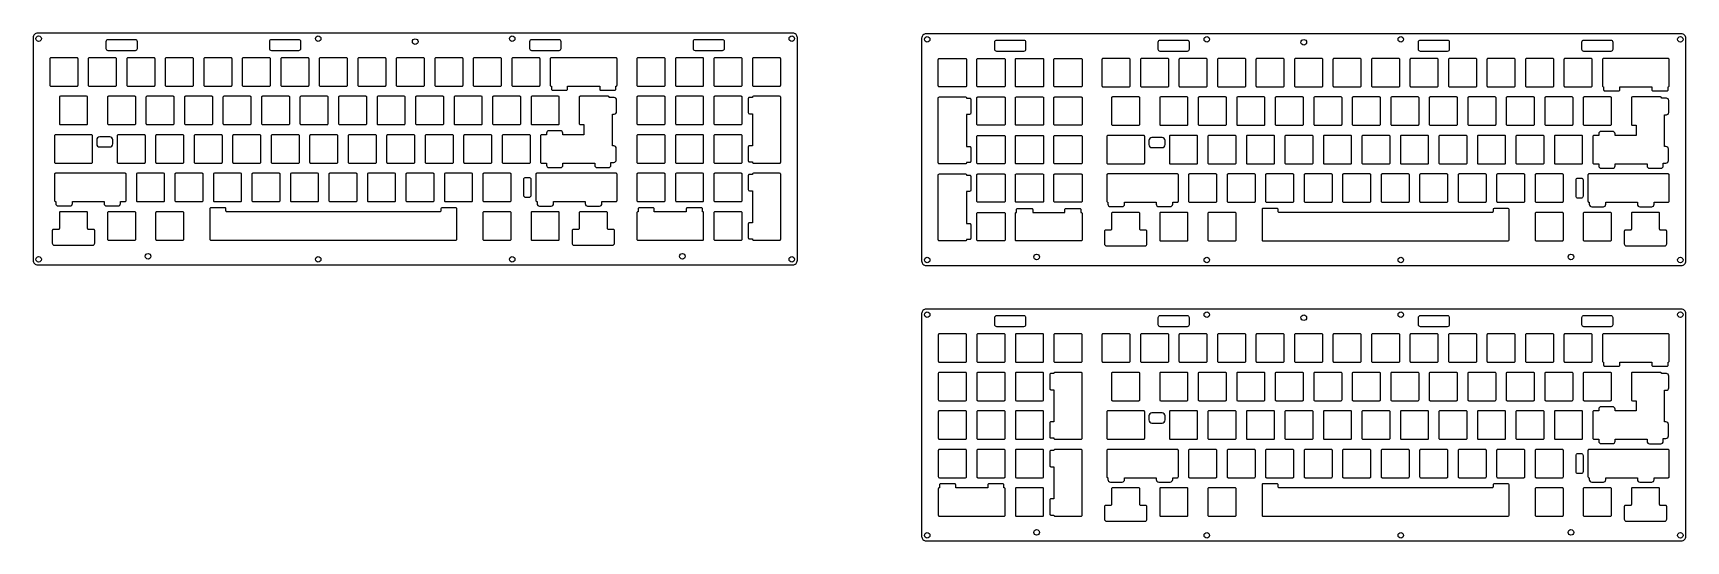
# Model space of a CAD drawing. Header units: millimetres. Extents: x 33 to 851, y 150 to 401.
import ezdxf

# ---------------------------------------------------------------- set-up
doc = ezdxf.new("R2010")
doc.units = ezdxf.units.MM

msp = doc.modelspace()

# ---------------------------------------------------------------- linework, layer by layer
at = {"color": 1}
for p, q in [((242.56, 314.43), (235.56, 314.43)), ((243.06, 298.93), (243.06, 313.93)), ((763.19, 314.1), (756.19, 314.1)), ((763.69, 298.6), (763.69, 313.6)), ((128.26, 298.43), (235.56, 298.43)), ((235.56, 298.43), (242.56, 298.43)), ((648.89, 298.1), (756.19, 298.1)), ((756.19, 298.1), (763.19, 298.1)), ((763.19, 177.84), (756.19, 177.84)), ((763.69, 162.34), (763.69, 177.34)), ((648.89, 161.84), (756.19, 161.84)), ((756.19, 161.84), (763.19, 161.84))]:
    msp.add_line(p, q, dxfattribs=at)
at = {"color": 7, "linetype": 'Continuous', "lineweight": 25}
for points in [[(409.22, 400.88), (35.56, 400.88, 0.414214), (33.31, 398.63), (33.31, 288.43, 0.414214), (35.56, 286.18), (409.22, 286.18, 0.414214), (411.47, 288.43), (411.47, 398.63, 0.414214)], [(84.78, 396.75), (84.78, 393.13, -0.414214), (83.78, 392.13), (70.52, 392.13, -0.414214), (69.52, 393.13), (69.52, 396.75, -0.414214), (70.52, 397.75), (83.78, 397.75, -0.414214)], [(165.67, 396.75), (165.67, 393.13, -0.414214), (164.67, 392.13), (151.41, 392.13, -0.414214), (150.41, 393.13), (150.41, 396.75, -0.414214), (151.41, 397.75), (164.67, 397.75, -0.414214)], [(294.38, 396.75), (294.38, 393.13, -0.414214), (293.38, 392.13), (280.12, 392.13, -0.414214), (279.12, 393.13), (279.12, 396.75, -0.414214), (280.12, 397.75), (293.38, 397.75, -0.414214)], [(375.27, 396.75), (375.27, 393.13, -0.414214), (374.27, 392.13), (361.01, 392.13, -0.414214), (360.01, 393.13), (360.01, 396.75, -0.414214), (361.01, 397.75), (374.27, 397.75, -0.414214)], [(848.89, 400.55), (475.23, 400.55, 0.414214), (472.98, 398.3), (472.98, 288.1, 0.414214), (475.23, 285.85), (848.89, 285.85, 0.414214), (851.14, 288.1), (851.14, 398.3, 0.414214)], [(524.44, 396.42), (524.44, 392.8, -0.414214), (523.44, 391.8), (510.18, 391.8, -0.414214), (509.18, 392.8), (509.18, 396.42, -0.414214), (510.18, 397.42), (523.44, 397.42, -0.414214)], [(605.33, 396.42), (605.33, 392.8, -0.414214), (604.33, 391.8), (591.07, 391.8, -0.414214), (590.07, 392.8), (590.07, 396.42, -0.414214), (591.07, 397.42), (604.33, 397.42, -0.414214)], [(734.04, 396.42), (734.04, 392.8, -0.414214), (733.04, 391.8), (719.78, 391.8, -0.414214), (718.78, 392.8), (718.78, 396.42, -0.414214), (719.78, 397.42), (733.04, 397.42, -0.414214)], [(814.93, 396.42), (814.93, 392.8, -0.414214), (813.93, 391.8), (800.67, 391.8, -0.414214), (799.67, 392.8), (799.67, 396.42, -0.414214), (800.67, 397.42), (813.93, 397.42, -0.414214)], [(848.89, 264.29), (475.23, 264.29, 0.414214), (472.98, 262.04), (472.98, 151.84, 0.414214), (475.23, 149.59), (848.89, 149.59, 0.414214), (851.14, 151.84), (851.14, 262.04, 0.414214)], [(524.44, 260.16), (524.44, 256.54, -0.414214), (523.44, 255.54), (510.18, 255.54, -0.414214), (509.18, 256.54), (509.18, 260.16, -0.414214), (510.18, 261.16), (523.44, 261.16, -0.414214)], [(605.33, 260.16), (605.33, 256.54, -0.414214), (604.33, 255.54), (591.07, 255.54, -0.414214), (590.07, 256.54), (590.07, 260.16, -0.414214), (591.07, 261.16), (604.33, 261.16, -0.414214)], [(734.04, 260.16), (734.04, 256.54, -0.414214), (733.04, 255.54), (719.78, 255.54, -0.414214), (718.78, 256.54), (718.78, 260.16, -0.414214), (719.78, 261.16), (733.04, 261.16, -0.414214)], [(814.93, 260.16), (814.93, 256.54, -0.414214), (813.93, 255.54), (800.67, 255.54, -0.414214), (799.67, 256.54), (799.67, 260.16, -0.414214), (800.67, 261.16), (813.93, 261.16, -0.414214)]]:
    msp.add_lwpolyline(points, format="xyb", close=True, dxfattribs=at)
at = {"color": 1}
for points in [[(41.56, 375.13, 0.414214), (42.06, 374.63), (55.06, 374.63, 0.414214), (55.56, 375.13), (55.56, 388.13, 0.414214), (55.06, 388.63), (42.06, 388.63, 0.414214), (41.56, 388.13)], [(60.61, 375.13, 0.414214), (61.11, 374.63), (74.11, 374.63, 0.414214), (74.61, 375.13), (74.61, 388.13, 0.414214), (74.11, 388.63), (61.11, 388.63, 0.414214), (60.61, 388.13)], [(79.66, 375.13, 0.414214), (80.16, 374.63), (93.16, 374.63, 0.414214), (93.66, 375.13), (93.66, 388.13, 0.414214), (93.16, 388.63), (80.16, 388.63, 0.414214), (79.66, 388.13)], [(98.71, 375.13, 0.414214), (99.21, 374.63), (112.21, 374.63, 0.414214), (112.71, 375.13), (112.71, 388.13, 0.414214), (112.21, 388.63), (99.21, 388.63, 0.414214), (98.71, 388.13)], [(117.76, 375.13, 0.414214), (118.26, 374.63), (131.26, 374.63, 0.414214), (131.76, 375.13), (131.76, 388.13, 0.414214), (131.26, 388.63), (118.26, 388.63, 0.414214), (117.76, 388.13)], [(136.81, 375.13, 0.414214), (137.31, 374.63), (150.31, 374.63, 0.414214), (150.81, 375.13), (150.81, 388.13, 0.414214), (150.31, 388.63), (137.31, 388.63, 0.414214), (136.81, 388.13)], [(155.86, 375.13, 0.414214), (156.36, 374.63), (169.36, 374.63, 0.414214), (169.86, 375.13), (169.86, 388.13, 0.414214), (169.36, 388.63), (156.36, 388.63, 0.414214), (155.86, 388.13)], [(174.91, 375.13, 0.414214), (175.41, 374.63), (188.41, 374.63, 0.414214), (188.91, 375.13), (188.91, 388.13, 0.414214), (188.41, 388.63), (175.41, 388.63, 0.414214), (174.91, 388.13)], [(193.96, 375.13, 0.414214), (194.46, 374.63), (207.46, 374.63, 0.414214), (207.96, 375.13), (207.96, 388.13, 0.414214), (207.46, 388.63), (194.46, 388.63, 0.414214), (193.96, 388.13)], [(213.01, 375.13, 0.414214), (213.51, 374.63), (226.51, 374.63, 0.414214), (227.01, 375.13), (227.01, 388.13, 0.414214), (226.51, 388.63), (213.51, 388.63, 0.414214), (213.01, 388.13)], [(232.06, 375.13, 0.414214), (232.56, 374.63), (245.56, 374.63, 0.414214), (246.06, 375.13), (246.06, 388.13, 0.414214), (245.56, 388.63), (232.56, 388.63, 0.414214), (232.06, 388.13)], [(251.11, 375.13, 0.414214), (251.61, 374.63), (264.61, 374.63, 0.414214), (265.11, 375.13), (265.11, 388.13, 0.414214), (264.61, 388.63), (251.61, 388.63, 0.414214), (251.11, 388.13)], [(270.16, 375.13, 0.414214), (270.66, 374.63), (283.66, 374.63, 0.414214), (284.16, 375.13), (284.16, 388.13, 0.414214), (283.66, 388.63), (270.66, 388.63, 0.414214), (270.16, 388.13)], [(321.67, 374.63), (321.76, 374.63, 0.414214), (322.26, 375.13), (322.26, 388.13, 0.414214), (321.76, 388.63), (289.71, 388.63, 0.414214), (289.21, 388.13), (289.21, 375.13, 0.414214), (289.71, 374.63), (289.8, 374.63), (289.8, 373.13, 0.414214), (290.3, 372.63), (297.3, 372.63, 0.414214), (297.8, 373.13), (297.8, 374.63), (313.67, 374.63), (313.67, 373.13, 0.414214), (314.17, 372.63), (321.17, 372.63, 0.414214), (321.67, 373.13)], [(562.19, 374.8, 0.414214), (562.69, 374.3), (575.69, 374.3, 0.414214), (576.19, 374.8), (576.19, 387.8, 0.414214), (575.69, 388.3), (562.69, 388.3, 0.414214), (562.19, 387.8)], [(581.24, 374.8, 0.414214), (581.74, 374.3), (594.74, 374.3, 0.414214), (595.24, 374.8), (595.24, 387.8, 0.414214), (594.74, 388.3), (581.74, 388.3, 0.414214), (581.24, 387.8)], [(600.29, 374.8, 0.414214), (600.79, 374.3), (613.79, 374.3, 0.414214), (614.29, 374.8), (614.29, 387.8, 0.414214), (613.79, 388.3), (600.79, 388.3, 0.414214), (600.29, 387.8)], [(619.34, 374.8, 0.414214), (619.84, 374.3), (632.84, 374.3, 0.414214), (633.34, 374.8), (633.34, 387.8, 0.414214), (632.84, 388.3), (619.84, 388.3, 0.414214), (619.34, 387.8)], [(638.39, 374.8, 0.414214), (638.89, 374.3), (651.89, 374.3, 0.414214), (652.39, 374.8), (652.39, 387.8, 0.414214), (651.89, 388.3), (638.89, 388.3, 0.414214), (638.39, 387.8)], [(657.44, 374.8, 0.414214), (657.94, 374.3), (670.94, 374.3, 0.414214), (671.44, 374.8), (671.44, 387.8, 0.414214), (670.94, 388.3), (657.94, 388.3, 0.414214), (657.44, 387.8)], [(676.49, 374.8, 0.414214), (676.99, 374.3), (689.99, 374.3, 0.414214), (690.49, 374.8), (690.49, 387.8, 0.414214), (689.99, 388.3), (676.99, 388.3, 0.414214), (676.49, 387.8)], [(695.54, 374.8, 0.414214), (696.04, 374.3), (709.04, 374.3, 0.414214), (709.54, 374.8), (709.54, 387.8, 0.414214), (709.04, 388.3), (696.04, 388.3, 0.414214), (695.54, 387.8)], [(714.59, 374.8, 0.414214), (715.09, 374.3), (728.09, 374.3, 0.414214), (728.59, 374.8), (728.59, 387.8, 0.414214), (728.09, 388.3), (715.09, 388.3, 0.414214), (714.59, 387.8)], [(733.64, 374.8, 0.414214), (734.14, 374.3), (747.14, 374.3, 0.414214), (747.64, 374.8), (747.64, 387.8, 0.414214), (747.14, 388.3), (734.14, 388.3, 0.414214), (733.64, 387.8)], [(752.69, 374.8, 0.414214), (753.19, 374.3), (766.19, 374.3, 0.414214), (766.69, 374.8), (766.69, 387.8, 0.414214), (766.19, 388.3), (753.19, 388.3, 0.414214), (752.69, 387.8)], [(790.79, 374.8, 0.414214), (791.29, 374.3), (804.29, 374.3, 0.414214), (804.79, 374.8), (804.79, 387.8, 0.414214), (804.29, 388.3), (791.29, 388.3, 0.414214), (790.79, 387.8)], [(842.3, 374.3), (842.39, 374.3, 0.414214), (842.89, 374.8), (842.89, 387.8, 0.414214), (842.39, 388.3), (810.34, 388.3, 0.414214), (809.84, 387.8), (809.84, 374.8, 0.414214), (810.34, 374.3), (810.42, 374.3), (810.42, 372.8, 0.414214), (810.92, 372.3), (817.92, 372.3, 0.414214), (818.42, 372.8), (818.42, 374.3), (834.3, 374.3), (834.3, 372.8, 0.414214), (834.8, 372.3), (841.8, 372.3, 0.414214), (842.3, 372.8)], [(46.32, 356.08, 0.414214), (46.82, 355.58), (59.82, 355.58, 0.414214), (60.32, 356.08), (60.32, 369.08, 0.414214), (59.82, 369.58), (46.82, 369.58, 0.414214), (46.32, 369.08)], [(70.14, 356.08, 0.414214), (70.64, 355.58), (83.64, 355.58, 0.414214), (84.14, 356.08), (84.14, 369.08, 0.414214), (83.64, 369.58), (70.64, 369.58, 0.414214), (70.14, 369.08)], [(89.19, 356.08, 0.414214), (89.69, 355.58), (102.69, 355.58, 0.414214), (103.19, 356.08), (103.19, 369.08, 0.414214), (102.69, 369.58), (89.69, 369.58, 0.414214), (89.19, 369.08)], [(108.24, 356.08, 0.414214), (108.74, 355.58), (121.74, 355.58, 0.414214), (122.24, 356.08), (122.24, 369.08, 0.414214), (121.74, 369.58), (108.74, 369.58, 0.414214), (108.24, 369.08)], [(127.29, 356.08, 0.414214), (127.79, 355.58), (140.79, 355.58, 0.414214), (141.29, 356.08), (141.29, 369.08, 0.414214), (140.79, 369.58), (127.79, 369.58, 0.414214), (127.29, 369.08)], [(146.34, 356.08, 0.414214), (146.84, 355.58), (159.84, 355.58, 0.414214), (160.34, 356.08), (160.34, 369.08, 0.414214), (159.84, 369.58), (146.84, 369.58, 0.414214), (146.34, 369.08)], [(165.39, 356.08, 0.414214), (165.89, 355.58), (178.89, 355.58, 0.414214), (179.39, 356.08), (179.39, 369.08, 0.414214), (178.89, 369.58), (165.89, 369.58, 0.414214), (165.39, 369.08)], [(184.44, 356.08, 0.414214), (184.94, 355.58), (197.94, 355.58, 0.414214), (198.44, 356.08), (198.44, 369.08, 0.414214), (197.94, 369.58), (184.94, 369.58, 0.414214), (184.44, 369.08)], [(203.49, 356.08, 0.414214), (203.99, 355.58), (216.99, 355.58, 0.414214), (217.49, 356.08), (217.49, 369.08, 0.414214), (216.99, 369.58), (203.99, 369.58, 0.414214), (203.49, 369.08)], [(222.54, 356.08, 0.414214), (223.04, 355.58), (236.04, 355.58, 0.414214), (236.54, 356.08), (236.54, 369.08, 0.414214), (236.04, 369.58), (223.04, 369.58, 0.414214), (222.54, 369.08)], [(241.59, 356.08, 0.414214), (242.09, 355.58), (255.09, 355.58, 0.414214), (255.59, 356.08), (255.59, 369.08, 0.414214), (255.09, 369.58), (242.09, 369.58, 0.414214), (241.59, 369.08)], [(260.64, 356.08, 0.414214), (261.14, 355.58), (274.14, 355.58, 0.414214), (274.64, 356.08), (274.64, 369.08, 0.414214), (274.14, 369.58), (261.14, 369.58, 0.414214), (260.64, 369.08)], [(279.69, 356.08, 0.414214), (280.19, 355.58), (293.19, 355.58, 0.414214), (293.69, 356.08), (293.69, 369.08, 0.414214), (293.19, 369.58), (280.19, 369.58, 0.414214), (279.69, 369.08)], [(305.8, 355.58), (305.8, 350.53), (295.42, 350.53), (295.42, 351.36, 0.414214), (294.22, 352.56), (288.55, 352.56, 0.414214), (287.35, 351.36), (287.35, 350.53), (284.92, 350.53, 0.414214), (284.42, 350.03), (284.42, 337.03, 0.414214), (284.92, 336.53), (287.35, 336.53), (287.35, 335.51, 0.414214), (288.55, 334.31), (294.28, 334.31, 0.414214), (295.48, 335.51), (295.48, 336.53), (311.26, 336.53), (311.26, 335.48, 0.414214), (312.46, 334.28), (318.05, 334.28, 0.414214), (319.25, 335.48), (319.25, 336.9), (320.64, 336.9, 0.414214), (321.84, 338.1), (321.84, 343.87, 0.414214), (320.64, 345.07), (319.93, 345.07), (319.93, 360.76), (320.84, 360.76, 0.414214), (322.04, 361.96), (322.04, 367.78, 0.414214), (320.84, 368.98), (318.4, 368.98), (318.4, 369.08, 0.414214), (317.9, 369.58), (304, 369.58, 0.414214), (303.5, 369.08), (303.5, 356.08, 0.414214), (304, 355.58)], [(566.95, 355.75, 0.414214), (567.45, 355.25), (580.45, 355.25, 0.414214), (580.95, 355.75), (580.95, 368.75, 0.414214), (580.45, 369.25), (567.45, 369.25, 0.414214), (566.95, 368.75)], [(590.76, 355.75, 0.414214), (591.26, 355.25), (604.26, 355.25, 0.414214), (604.76, 355.75), (604.76, 368.75, 0.414214), (604.26, 369.25), (591.26, 369.25, 0.414214), (590.76, 368.75)], [(609.81, 355.75, 0.414214), (610.31, 355.25), (623.31, 355.25, 0.414214), (623.81, 355.75), (623.81, 368.75, 0.414214), (623.31, 369.25), (610.31, 369.25, 0.414214), (609.81, 368.75)], [(628.86, 355.75, 0.414214), (629.36, 355.25), (642.36, 355.25, 0.414214), (642.86, 355.75), (642.86, 368.75, 0.414214), (642.36, 369.25), (629.36, 369.25, 0.414214), (628.86, 368.75)], [(647.91, 355.75, 0.414214), (648.41, 355.25), (661.41, 355.25, 0.414214), (661.91, 355.75), (661.91, 368.75, 0.414214), (661.41, 369.25), (648.41, 369.25, 0.414214), (647.91, 368.75)], [(666.96, 355.75, 0.414214), (667.46, 355.25), (680.46, 355.25, 0.414214), (680.96, 355.75), (680.96, 368.75, 0.414214), (680.46, 369.25), (667.46, 369.25, 0.414214), (666.96, 368.75)], [(686.01, 355.75, 0.414214), (686.51, 355.25), (699.51, 355.25, 0.414214), (700.01, 355.75), (700.01, 368.75, 0.414214), (699.51, 369.25), (686.51, 369.25, 0.414214), (686.01, 368.75)], [(705.06, 355.75, 0.414214), (705.56, 355.25), (718.56, 355.25, 0.414214), (719.06, 355.75), (719.06, 368.75, 0.414214), (718.56, 369.25), (705.56, 369.25, 0.414214), (705.06, 368.75)], [(724.11, 355.75, 0.414214), (724.61, 355.25), (737.61, 355.25, 0.414214), (738.11, 355.75), (738.11, 368.75, 0.414214), (737.61, 369.25), (724.61, 369.25, 0.414214), (724.11, 368.75)], [(743.16, 355.75, 0.414214), (743.66, 355.25), (756.66, 355.25, 0.414214), (757.16, 355.75), (757.16, 368.75, 0.414214), (756.66, 369.25), (743.66, 369.25, 0.414214), (743.16, 368.75)], [(762.21, 355.75, 0.414214), (762.71, 355.25), (775.71, 355.25, 0.414214), (776.21, 355.75), (776.21, 368.75, 0.414214), (775.71, 369.25), (762.71, 369.25, 0.414214), (762.21, 368.75)], [(781.26, 355.75, 0.414214), (781.76, 355.25), (794.76, 355.25, 0.414214), (795.26, 355.75), (795.26, 368.75, 0.414214), (794.76, 369.25), (781.76, 369.25, 0.414214), (781.26, 368.75)], [(800.31, 355.75, 0.414214), (800.81, 355.25), (813.81, 355.25, 0.414214), (814.31, 355.75), (814.31, 368.75, 0.414214), (813.81, 369.25), (800.81, 369.25, 0.414214), (800.31, 368.75)], [(826.43, 355.25), (826.43, 350.2), (816.05, 350.2), (816.05, 351.03, 0.414214), (814.85, 352.23), (809.18, 352.23, 0.414214), (807.98, 351.03), (807.98, 350.2), (805.55, 350.2, 0.414214), (805.05, 349.7), (805.05, 336.7, 0.414214), (805.55, 336.2), (807.98, 336.2), (807.98, 335.18, 0.414214), (809.18, 333.98), (814.91, 333.98, 0.414214), (816.11, 335.18), (816.11, 336.2), (831.89, 336.2), (831.89, 335.15, 0.414214), (833.09, 333.95), (838.68, 333.95, 0.414214), (839.88, 335.15), (839.88, 336.58), (841.27, 336.58, 0.414214), (842.47, 337.78), (842.47, 343.54, 0.414214), (841.27, 344.74), (840.56, 344.74), (840.56, 360.43), (841.46, 360.43, 0.414214), (842.66, 361.63), (842.66, 367.45, 0.414214), (841.46, 368.65), (839.03, 368.65), (839.03, 368.75, 0.414214), (838.53, 369.25), (824.63, 369.25, 0.414214), (824.13, 368.75), (824.13, 355.75, 0.414214), (824.63, 355.25)], [(43.94, 337.03, 0.414214), (44.44, 336.53), (62.21, 336.53, 0.414214), (62.71, 337.03), (62.71, 350.03, 0.414214), (62.21, 350.53), (44.44, 350.53, 0.414214), (43.94, 350.03)], [(64.8, 346.03, 0.414214), (66.3, 344.53), (71.3, 344.53, 0.414214), (72.8, 346.03), (72.8, 348.03, 0.414214), (71.3, 349.53), (66.3, 349.53, 0.414214), (64.8, 348.03)], [(74.9, 337.03, 0.414214), (75.4, 336.53), (88.4, 336.53, 0.414214), (88.9, 337.03), (88.9, 350.03, 0.414214), (88.4, 350.53), (75.4, 350.53, 0.414214), (74.9, 350.03)], [(93.95, 337.03, 0.414214), (94.45, 336.53), (107.45, 336.53, 0.414214), (107.95, 337.03), (107.95, 350.03, 0.414214), (107.45, 350.53), (94.45, 350.53, 0.414214), (93.95, 350.03)], [(113, 337.03, 0.414214), (113.5, 336.53), (126.5, 336.53, 0.414214), (127, 337.03), (127, 350.03, 0.414214), (126.5, 350.53), (113.5, 350.53, 0.414214), (113, 350.03)], [(132.05, 337.03, 0.414214), (132.55, 336.53), (145.55, 336.53, 0.414214), (146.05, 337.03), (146.05, 350.03, 0.414214), (145.55, 350.53), (132.55, 350.53, 0.414214), (132.05, 350.03)], [(151.1, 337.03, 0.414214), (151.6, 336.53), (164.6, 336.53, 0.414214), (165.1, 337.03), (165.1, 350.03, 0.414214), (164.6, 350.53), (151.6, 350.53, 0.414214), (151.1, 350.03)], [(170.15, 337.03, 0.414214), (170.65, 336.53), (183.65, 336.53, 0.414214), (184.15, 337.03), (184.15, 350.03, 0.414214), (183.65, 350.53), (170.65, 350.53, 0.414214), (170.15, 350.03)], [(189.2, 337.03, 0.414214), (189.7, 336.53), (202.7, 336.53, 0.414214), (203.2, 337.03), (203.2, 350.03, 0.414214), (202.7, 350.53), (189.7, 350.53, 0.414214), (189.2, 350.03)], [(208.25, 337.03, 0.414214), (208.75, 336.53), (221.75, 336.53, 0.414214), (222.25, 337.03), (222.25, 350.03, 0.414214), (221.75, 350.53), (208.75, 350.53, 0.414214), (208.25, 350.03)], [(227.3, 337.03, 0.414214), (227.8, 336.53), (240.8, 336.53, 0.414214), (241.3, 337.03), (241.3, 350.03, 0.414214), (240.8, 350.53), (227.8, 350.53, 0.414214), (227.3, 350.03)], [(246.35, 337.03, 0.414214), (246.85, 336.53), (259.85, 336.53, 0.414214), (260.35, 337.03), (260.35, 350.03, 0.414214), (259.85, 350.53), (246.85, 350.53, 0.414214), (246.35, 350.03)], [(265.4, 337.03, 0.414214), (265.9, 336.53), (278.9, 336.53, 0.414214), (279.4, 337.03), (279.4, 350.03, 0.414214), (278.9, 350.53), (265.9, 350.53, 0.414214), (265.4, 350.03)], [(564.57, 336.7, 0.414214), (565.07, 336.2), (582.83, 336.2, 0.414214), (583.33, 336.7), (583.33, 349.7, 0.414214), (582.83, 350.2), (565.07, 350.2, 0.414214), (564.57, 349.7)], [(585.43, 345.7, 0.414214), (586.93, 344.2), (591.93, 344.2, 0.414214), (593.43, 345.7), (593.43, 347.7, 0.414214), (591.93, 349.2), (586.93, 349.2, 0.414214), (585.43, 347.7)], [(595.53, 336.7, 0.414214), (596.03, 336.2), (609.03, 336.2, 0.414214), (609.53, 336.7), (609.53, 349.7, 0.414214), (609.03, 350.2), (596.03, 350.2, 0.414214), (595.53, 349.7)], [(614.58, 336.7, 0.414214), (615.08, 336.2), (628.08, 336.2, 0.414214), (628.58, 336.7), (628.58, 349.7, 0.414214), (628.08, 350.2), (615.08, 350.2, 0.414214), (614.58, 349.7)], [(633.63, 336.7, 0.414214), (634.13, 336.2), (647.13, 336.2, 0.414214), (647.63, 336.7), (647.63, 349.7, 0.414214), (647.13, 350.2), (634.13, 350.2, 0.414214), (633.63, 349.7)], [(652.68, 336.7, 0.414214), (653.18, 336.2), (666.18, 336.2, 0.414214), (666.68, 336.7), (666.68, 349.7, 0.414214), (666.18, 350.2), (653.18, 350.2, 0.414214), (652.68, 349.7)], [(671.73, 336.7, 0.414214), (672.23, 336.2), (685.23, 336.2, 0.414214), (685.73, 336.7), (685.73, 349.7, 0.414214), (685.23, 350.2), (672.23, 350.2, 0.414214), (671.73, 349.7)], [(690.78, 336.7, 0.414214), (691.28, 336.2), (704.28, 336.2, 0.414214), (704.78, 336.7), (704.78, 349.7, 0.414214), (704.28, 350.2), (691.28, 350.2, 0.414214), (690.78, 349.7)], [(709.83, 336.7, 0.414214), (710.33, 336.2), (723.33, 336.2, 0.414214), (723.83, 336.7), (723.83, 349.7, 0.414214), (723.33, 350.2), (710.33, 350.2, 0.414214), (709.83, 349.7)], [(728.88, 336.7, 0.414214), (729.38, 336.2), (742.38, 336.2, 0.414214), (742.88, 336.7), (742.88, 349.7, 0.414214), (742.38, 350.2), (729.38, 350.2, 0.414214), (728.88, 349.7)], [(747.93, 336.7, 0.414214), (748.43, 336.2), (761.43, 336.2, 0.414214), (761.93, 336.7), (761.93, 349.7, 0.414214), (761.43, 350.2), (748.43, 350.2, 0.414214), (747.93, 349.7)], [(766.98, 336.7, 0.414214), (767.48, 336.2), (780.48, 336.2, 0.414214), (780.98, 336.7), (780.98, 349.7, 0.414214), (780.48, 350.2), (767.48, 350.2, 0.414214), (766.98, 349.7)], [(786.03, 336.7, 0.414214), (786.53, 336.2), (799.53, 336.2, 0.414214), (800.03, 336.7), (800.03, 349.7, 0.414214), (799.53, 350.2), (786.53, 350.2, 0.414214), (786.03, 349.7)], [(52.77, 317.48), (68.45, 317.48), (68.45, 316.53, 0.414214), (69.65, 315.33), (75.36, 315.33, 0.414214), (76.56, 316.53), (76.56, 317.48), (78.87, 317.48, 0.414214), (79.37, 317.98), (79.37, 330.98, 0.414214), (78.87, 331.48), (44.44, 331.48, 0.414214), (43.94, 330.98), (43.94, 317.98, 0.414214), (44.44, 317.48), (44.51, 317.48), (44.51, 316.53, 0.414214), (45.71, 315.33), (51.57, 315.33, 0.414214), (52.77, 316.53)], [(84.42, 317.98, 0.414214), (84.92, 317.48), (97.92, 317.48, 0.414214), (98.42, 317.98), (98.42, 330.98, 0.414214), (97.92, 331.48), (84.92, 331.48, 0.414214), (84.42, 330.98)], [(103.47, 317.98, 0.414214), (103.97, 317.48), (116.97, 317.48, 0.414214), (117.47, 317.98), (117.47, 330.98, 0.414214), (116.97, 331.48), (103.97, 331.48, 0.414214), (103.47, 330.98)], [(122.52, 317.98, 0.414214), (123.02, 317.48), (136.02, 317.48, 0.414214), (136.52, 317.98), (136.52, 330.98, 0.414214), (136.02, 331.48), (123.02, 331.48, 0.414214), (122.52, 330.98)], [(141.57, 317.98, 0.414214), (142.07, 317.48), (155.07, 317.48, 0.414214), (155.57, 317.98), (155.57, 330.98, 0.414214), (155.07, 331.48), (142.07, 331.48, 0.414214), (141.57, 330.98)], [(160.62, 317.98, 0.414214), (161.12, 317.48), (174.12, 317.48, 0.414214), (174.62, 317.98), (174.62, 330.98, 0.414214), (174.12, 331.48), (161.12, 331.48, 0.414214), (160.62, 330.98)], [(179.67, 317.98, 0.414214), (180.17, 317.48), (193.17, 317.48, 0.414214), (193.67, 317.98), (193.67, 330.98, 0.414214), (193.17, 331.48), (180.17, 331.48, 0.414214), (179.67, 330.98)], [(198.72, 317.98, 0.414214), (199.22, 317.48), (212.22, 317.48, 0.414214), (212.72, 317.98), (212.72, 330.98, 0.414214), (212.22, 331.48), (199.22, 331.48, 0.414214), (198.72, 330.98)], [(217.77, 317.98, 0.414214), (218.27, 317.48), (231.27, 317.48, 0.414214), (231.77, 317.98), (231.77, 330.98, 0.414214), (231.27, 331.48), (218.27, 331.48, 0.414214), (217.77, 330.98)], [(236.82, 317.98, 0.414214), (237.32, 317.48), (250.32, 317.48, 0.414214), (250.82, 317.98), (250.82, 330.98, 0.414214), (250.32, 331.48), (237.32, 331.48, 0.414214), (236.82, 330.98)], [(255.87, 317.98, 0.414214), (256.37, 317.48), (269.37, 317.48, 0.414214), (269.87, 317.98), (269.87, 330.98, 0.414214), (269.37, 331.48), (256.37, 331.48, 0.414214), (255.87, 330.98)], [(322.26, 330.98, 0.414214), (321.76, 331.48), (282.54, 331.48, 0.414214), (282.04, 330.98), (282.04, 317.98, 0.414368), (282.54, 317.48), (282.7, 317.48), (282.7, 316.48, 0.414214), (283.9, 315.28), (289.65, 315.28, 0.414214), (290.85, 316.48), (290.85, 317.48), (306.51, 317.48), (306.51, 316.48, 0.414214), (307.71, 315.28), (313.56, 315.28, 0.414214), (314.76, 316.48), (314.76, 317.48), (321.76, 317.48, 0.414214), (322.26, 317.98)], [(573.4, 317.15), (589.07, 317.15), (589.07, 316.2, 0.414214), (590.27, 315), (595.99, 315, 0.414214), (597.19, 316.2), (597.19, 317.15), (599.5, 317.15, 0.414214), (600, 317.65), (600, 330.65, 0.414214), (599.5, 331.15), (565.07, 331.15, 0.414214), (564.57, 330.65), (564.57, 317.65, 0.414214), (565.07, 317.15), (565.14, 317.15), (565.14, 316.2, 0.414214), (566.34, 315), (572.2, 315, 0.414214), (573.4, 316.2)], [(605.05, 317.65, 0.414214), (605.55, 317.15), (618.55, 317.15, 0.414214), (619.05, 317.65), (619.05, 330.65, 0.414214), (618.55, 331.15), (605.55, 331.15, 0.414214), (605.05, 330.65)], [(624.1, 317.65, 0.414214), (624.6, 317.15), (637.6, 317.15, 0.414214), (638.1, 317.65), (638.1, 330.65, 0.414214), (637.6, 331.15), (624.6, 331.15, 0.414214), (624.1, 330.65)], [(643.15, 317.65, 0.414214), (643.65, 317.15), (656.65, 317.15, 0.414214), (657.15, 317.65), (657.15, 330.65, 0.414214), (656.65, 331.15), (643.65, 331.15, 0.414214), (643.15, 330.65)], [(662.2, 317.65, 0.414214), (662.7, 317.15), (675.7, 317.15, 0.414214), (676.2, 317.65), (676.2, 330.65, 0.414214), (675.7, 331.15), (662.7, 331.15, 0.414214), (662.2, 330.65)], [(681.25, 317.65, 0.414214), (681.75, 317.15), (694.75, 317.15, 0.414214), (695.25, 317.65), (695.25, 330.65, 0.414214), (694.75, 331.15), (681.75, 331.15, 0.414214), (681.25, 330.65)], [(700.3, 317.65, 0.414214), (700.8, 317.15), (713.8, 317.15, 0.414214), (714.3, 317.65), (714.3, 330.65, 0.414214), (713.8, 331.15), (700.8, 331.15, 0.414214), (700.3, 330.65)], [(719.35, 317.65, 0.414214), (719.85, 317.15), (732.85, 317.15, 0.414214), (733.35, 317.65), (733.35, 330.65, 0.414214), (732.85, 331.15), (719.85, 331.15, 0.414214), (719.35, 330.65)], [(738.4, 317.65, 0.414214), (738.9, 317.15), (751.9, 317.15, 0.414214), (752.4, 317.65), (752.4, 330.65, 0.414214), (751.9, 331.15), (738.9, 331.15, 0.414214), (738.4, 330.65)], [(757.45, 317.65, 0.414214), (757.95, 317.15), (770.95, 317.15, 0.414214), (771.45, 317.65), (771.45, 330.65, 0.414214), (770.95, 331.15), (757.95, 331.15, 0.414214), (757.45, 330.65)], [(776.5, 317.65, 0.414214), (777, 317.15), (790, 317.15, 0.414214), (790.5, 317.65), (790.5, 330.65, 0.414214), (790, 331.15), (777, 331.15, 0.414214), (776.5, 330.65)], [(842.89, 330.65, 0.414214), (842.39, 331.15), (803.16, 331.15, 0.414214), (802.66, 330.65), (802.66, 317.65, 0.414368), (803.16, 317.15), (803.33, 317.15), (803.33, 316.15, 0.414214), (804.53, 314.95), (810.27, 314.95, 0.414214), (811.47, 316.15), (811.47, 317.15), (827.14, 317.15), (827.14, 316.15, 0.414214), (828.34, 314.95), (834.19, 314.95, 0.414214), (835.39, 316.15), (835.39, 317.15), (842.39, 317.15, 0.414214), (842.89, 317.65)], [(63.82, 296.93), (63.82, 303.2, 0.414214), (63.32, 303.7), (60.82, 303.7, -0.414214), (60.32, 304.2), (60.32, 311.93, 0.414214), (59.82, 312.43), (46.82, 312.43, 0.414214), (46.32, 311.93), (46.32, 304.2, -0.414214), (45.82, 303.7), (43.32, 303.7, 0.414214), (42.82, 303.2), (42.82, 296.93, 0.414214), (43.82, 295.93), (62.82, 295.93, 0.414214)], [(70.14, 298.93, 0.414214), (70.64, 298.43), (83.64, 298.43, 0.414214), (84.14, 298.93), (84.14, 311.93, 0.414214), (83.64, 312.43), (70.64, 312.43, 0.414214), (70.14, 311.93)], [(93.95, 298.93, 0.414214), (94.45, 298.43), (107.45, 298.43, 0.414214), (107.95, 298.93), (107.95, 311.93, 0.414214), (107.45, 312.43), (94.45, 312.43, 0.414214), (93.95, 311.93)], [(256.37, 312.43, 0.414214), (255.87, 311.93), (255.87, 298.93, 0.414214), (256.37, 298.43), (269.37, 298.43, 0.414214), (269.87, 298.93), (269.87, 311.93, 0.414214), (269.37, 312.43)], [(280.19, 312.43, 0.414214), (279.69, 311.93), (279.69, 298.93, 0.414214), (280.19, 298.43), (293.19, 298.43, 0.414214), (293.69, 298.93), (293.69, 311.93, 0.414214), (293.19, 312.43)], [(321, 296.93), (321, 303.2, 0.414214), (320.5, 303.7), (318, 303.7, -0.414214), (317.5, 304.2), (317.5, 311.93, 0.414214), (317, 312.43), (304, 312.43, 0.414214), (303.5, 311.93), (303.5, 304.2, -0.414214), (303, 303.7), (300.5, 303.7, 0.414214), (300, 303.2), (300, 296.93, 0.414214), (301, 295.93), (320, 295.93, 0.414214)], [(584.45, 296.6), (584.45, 302.87, 0.414214), (583.95, 303.37), (581.45, 303.37, -0.414214), (580.95, 303.87), (580.95, 311.6, 0.414214), (580.45, 312.1), (567.45, 312.1, 0.414214), (566.95, 311.6), (566.95, 303.87, -0.414214), (566.45, 303.37), (563.95, 303.37, 0.414214), (563.45, 302.87), (563.45, 296.6, 0.414214), (564.45, 295.6), (583.45, 295.6, 0.414214)], [(590.76, 298.6, 0.414214), (591.26, 298.1), (604.26, 298.1, 0.414214), (604.76, 298.6), (604.76, 311.6, 0.414214), (604.26, 312.1), (591.26, 312.1, 0.414214), (590.76, 311.6)], [(614.58, 298.6, 0.414214), (615.08, 298.1), (628.08, 298.1, 0.414214), (628.58, 298.6), (628.58, 311.6, 0.414214), (628.08, 312.1), (615.08, 312.1, 0.414214), (614.58, 311.6)], [(777, 312.1, 0.414214), (776.5, 311.6), (776.5, 298.6, 0.414214), (777, 298.1), (790, 298.1, 0.414214), (790.5, 298.6), (790.5, 311.6, 0.414214), (790, 312.1)], [(800.81, 312.1, 0.414214), (800.31, 311.6), (800.31, 298.6, 0.414214), (800.81, 298.1), (813.81, 298.1, 0.414214), (814.31, 298.6), (814.31, 311.6, 0.414214), (813.81, 312.1)], [(841.63, 296.6), (841.63, 302.87, 0.414214), (841.13, 303.37), (838.63, 303.37, -0.414214), (838.13, 303.87), (838.13, 311.6, 0.414214), (837.63, 312.1), (824.63, 312.1, 0.414214), (824.13, 311.6), (824.13, 303.87, -0.414214), (823.63, 303.37), (821.13, 303.37, 0.414214), (820.63, 302.87), (820.63, 296.6, 0.414214), (821.63, 295.6), (840.63, 295.6, 0.414214)], [(562.19, 238.54, 0.414214), (562.69, 238.04), (575.69, 238.04, 0.414214), (576.19, 238.54), (576.19, 251.54, 0.414214), (575.69, 252.04), (562.69, 252.04, 0.414214), (562.19, 251.54)], [(581.24, 238.54, 0.414214), (581.74, 238.04), (594.74, 238.04, 0.414214), (595.24, 238.54), (595.24, 251.54, 0.414214), (594.74, 252.04), (581.74, 252.04, 0.414214), (581.24, 251.54)], [(600.29, 238.54, 0.414214), (600.79, 238.04), (613.79, 238.04, 0.414214), (614.29, 238.54), (614.29, 251.54, 0.414214), (613.79, 252.04), (600.79, 252.04, 0.414214), (600.29, 251.54)], [(619.34, 238.54, 0.414214), (619.84, 238.04), (632.84, 238.04, 0.414214), (633.34, 238.54), (633.34, 251.54, 0.414214), (632.84, 252.04), (619.84, 252.04, 0.414214), (619.34, 251.54)], [(638.39, 238.54, 0.414214), (638.89, 238.04), (651.89, 238.04, 0.414214), (652.39, 238.54), (652.39, 251.54, 0.414214), (651.89, 252.04), (638.89, 252.04, 0.414214), (638.39, 251.54)], [(657.44, 238.54, 0.414214), (657.94, 238.04), (670.94, 238.04, 0.414214), (671.44, 238.54), (671.44, 251.54, 0.414214), (670.94, 252.04), (657.94, 252.04, 0.414214), (657.44, 251.54)], [(676.49, 238.54, 0.414214), (676.99, 238.04), (689.99, 238.04, 0.414214), (690.49, 238.54), (690.49, 251.54, 0.414214), (689.99, 252.04), (676.99, 252.04, 0.414214), (676.49, 251.54)], [(695.54, 238.54, 0.414214), (696.04, 238.04), (709.04, 238.04, 0.414214), (709.54, 238.54), (709.54, 251.54, 0.414214), (709.04, 252.04), (696.04, 252.04, 0.414214), (695.54, 251.54)], [(714.59, 238.54, 0.414214), (715.09, 238.04), (728.09, 238.04, 0.414214), (728.59, 238.54), (728.59, 251.54, 0.414214), (728.09, 252.04), (715.09, 252.04, 0.414214), (714.59, 251.54)], [(733.64, 238.54, 0.414214), (734.14, 238.04), (747.14, 238.04, 0.414214), (747.64, 238.54), (747.64, 251.54, 0.414214), (747.14, 252.04), (734.14, 252.04, 0.414214), (733.64, 251.54)], [(752.69, 238.54, 0.414214), (753.19, 238.04), (766.19, 238.04, 0.414214), (766.69, 238.54), (766.69, 251.54, 0.414214), (766.19, 252.04), (753.19, 252.04, 0.414214), (752.69, 251.54)], [(790.79, 238.54, 0.414214), (791.29, 238.04), (804.29, 238.04, 0.414214), (804.79, 238.54), (804.79, 251.54, 0.414214), (804.29, 252.04), (791.29, 252.04, 0.414214), (790.79, 251.54)], [(842.3, 238.04), (842.39, 238.04, 0.414214), (842.89, 238.54), (842.89, 251.54, 0.414214), (842.39, 252.04), (810.34, 252.04, 0.414214), (809.84, 251.54), (809.84, 238.54, 0.414214), (810.34, 238.04), (810.42, 238.04), (810.42, 236.54, 0.414214), (810.92, 236.04), (817.92, 236.04, 0.414214), (818.42, 236.54), (818.42, 238.04), (834.3, 238.04), (834.3, 236.54, 0.414214), (834.8, 236.04), (841.8, 236.04, 0.414214), (842.3, 236.54)], [(566.95, 219.49, 0.414214), (567.45, 218.99), (580.45, 218.99, 0.414214), (580.95, 219.49), (580.95, 232.49, 0.414214), (580.45, 232.99), (567.45, 232.99, 0.414214), (566.95, 232.49)], [(590.76, 219.49, 0.414214), (591.26, 218.99), (604.26, 218.99, 0.414214), (604.76, 219.49), (604.76, 232.49, 0.414214), (604.26, 232.99), (591.26, 232.99, 0.414214), (590.76, 232.49)], [(609.81, 219.49, 0.414214), (610.31, 218.99), (623.31, 218.99, 0.414214), (623.81, 219.49), (623.81, 232.49, 0.414214), (623.31, 232.99), (610.31, 232.99, 0.414214), (609.81, 232.49)], [(628.86, 219.49, 0.414214), (629.36, 218.99), (642.36, 218.99, 0.414214), (642.86, 219.49), (642.86, 232.49, 0.414214), (642.36, 232.99), (629.36, 232.99, 0.414214), (628.86, 232.49)], [(647.91, 219.49, 0.414214), (648.41, 218.99), (661.41, 218.99, 0.414214), (661.91, 219.49), (661.91, 232.49, 0.414214), (661.41, 232.99), (648.41, 232.99, 0.414214), (647.91, 232.49)], [(666.96, 219.49, 0.414214), (667.46, 218.99), (680.46, 218.99, 0.414214), (680.96, 219.49), (680.96, 232.49, 0.414214), (680.46, 232.99), (667.46, 232.99, 0.414214), (666.96, 232.49)], [(686.01, 219.49, 0.414214), (686.51, 218.99), (699.51, 218.99, 0.414214), (700.01, 219.49), (700.01, 232.49, 0.414214), (699.51, 232.99), (686.51, 232.99, 0.414214), (686.01, 232.49)], [(705.06, 219.49, 0.414214), (705.56, 218.99), (718.56, 218.99, 0.414214), (719.06, 219.49), (719.06, 232.49, 0.414214), (718.56, 232.99), (705.56, 232.99, 0.414214), (705.06, 232.49)], [(724.11, 219.49, 0.414214), (724.61, 218.99), (737.61, 218.99, 0.414214), (738.11, 219.49), (738.11, 232.49, 0.414214), (737.61, 232.99), (724.61, 232.99, 0.414214), (724.11, 232.49)], [(743.16, 219.49, 0.414214), (743.66, 218.99), (756.66, 218.99, 0.414214), (757.16, 219.49), (757.16, 232.49, 0.414214), (756.66, 232.99), (743.66, 232.99, 0.414214), (743.16, 232.49)], [(762.21, 219.49, 0.414214), (762.71, 218.99), (775.71, 218.99, 0.414214), (776.21, 219.49), (776.21, 232.49, 0.414214), (775.71, 232.99), (762.71, 232.99, 0.414214), (762.21, 232.49)], [(781.26, 219.49, 0.414214), (781.76, 218.99), (794.76, 218.99, 0.414214), (795.26, 219.49), (795.26, 232.49, 0.414214), (794.76, 232.99), (781.76, 232.99, 0.414214), (781.26, 232.49)], [(800.31, 219.49, 0.414214), (800.81, 218.99), (813.81, 218.99, 0.414214), (814.31, 219.49), (814.31, 232.49, 0.414214), (813.81, 232.99), (800.81, 232.99, 0.414214), (800.31, 232.49)], [(826.43, 218.99), (826.43, 213.94), (816.05, 213.94), (816.05, 214.77, 0.414214), (814.85, 215.97), (809.18, 215.97, 0.414214), (807.98, 214.77), (807.98, 213.94), (805.55, 213.94, 0.414214), (805.05, 213.44), (805.05, 200.44, 0.414214), (805.55, 199.94), (807.98, 199.94), (807.98, 198.92, 0.414214), (809.18, 197.72), (814.91, 197.72, 0.414214), (816.11, 198.92), (816.11, 199.94), (831.89, 199.94), (831.89, 198.89, 0.414214), (833.09, 197.69), (838.68, 197.69, 0.414214), (839.88, 198.89), (839.88, 200.31), (841.27, 200.31, 0.414214), (842.47, 201.51), (842.47, 207.28, 0.414214), (841.27, 208.48), (840.56, 208.48), (840.56, 224.17), (841.46, 224.17, 0.414214), (842.66, 225.37), (842.66, 231.19, 0.414214), (841.46, 232.39), (839.03, 232.39), (839.03, 232.49, 0.414214), (838.53, 232.99), (824.63, 232.99, 0.414214), (824.13, 232.49), (824.13, 219.49, 0.414214), (824.63, 218.99)], [(564.57, 200.44, 0.414214), (565.07, 199.94), (582.83, 199.94, 0.414214), (583.33, 200.44), (583.33, 213.44, 0.414214), (582.83, 213.94), (565.07, 213.94, 0.414214), (564.57, 213.44)], [(585.43, 209.44, 0.414214), (586.93, 207.94), (591.93, 207.94, 0.414214), (593.43, 209.44), (593.43, 211.44, 0.414214), (591.93, 212.94), (586.93, 212.94, 0.414214), (585.43, 211.44)], [(595.53, 200.44, 0.414214), (596.03, 199.94), (609.03, 199.94, 0.414214), (609.53, 200.44), (609.53, 213.44, 0.414214), (609.03, 213.94), (596.03, 213.94, 0.414214), (595.53, 213.44)], [(614.58, 200.44, 0.414214), (615.08, 199.94), (628.08, 199.94, 0.414214), (628.58, 200.44), (628.58, 213.44, 0.414214), (628.08, 213.94), (615.08, 213.94, 0.414214), (614.58, 213.44)], [(633.63, 200.44, 0.414214), (634.13, 199.94), (647.13, 199.94, 0.414214), (647.63, 200.44), (647.63, 213.44, 0.414214), (647.13, 213.94), (634.13, 213.94, 0.414214), (633.63, 213.44)], [(652.68, 200.44, 0.414214), (653.18, 199.94), (666.18, 199.94, 0.414214), (666.68, 200.44), (666.68, 213.44, 0.414214), (666.18, 213.94), (653.18, 213.94, 0.414214), (652.68, 213.44)], [(671.73, 200.44, 0.414214), (672.23, 199.94), (685.23, 199.94, 0.414214), (685.73, 200.44), (685.73, 213.44, 0.414214), (685.23, 213.94), (672.23, 213.94, 0.414214), (671.73, 213.44)], [(690.78, 200.44, 0.414214), (691.28, 199.94), (704.28, 199.94, 0.414214), (704.78, 200.44), (704.78, 213.44, 0.414214), (704.28, 213.94), (691.28, 213.94, 0.414214), (690.78, 213.44)], [(709.83, 200.44, 0.414214), (710.33, 199.94), (723.33, 199.94, 0.414214), (723.83, 200.44), (723.83, 213.44, 0.414214), (723.33, 213.94), (710.33, 213.94, 0.414214), (709.83, 213.44)], [(728.88, 200.44, 0.414214), (729.38, 199.94), (742.38, 199.94, 0.414214), (742.88, 200.44), (742.88, 213.44, 0.414214), (742.38, 213.94), (729.38, 213.94, 0.414214), (728.88, 213.44)], [(747.93, 200.44, 0.414214), (748.43, 199.94), (761.43, 199.94, 0.414214), (761.93, 200.44), (761.93, 213.44, 0.414214), (761.43, 213.94), (748.43, 213.94, 0.414214), (747.93, 213.44)], [(766.98, 200.44, 0.414214), (767.48, 199.94), (780.48, 199.94, 0.414214), (780.98, 200.44), (780.98, 213.44, 0.414214), (780.48, 213.94), (767.48, 213.94, 0.414214), (766.98, 213.44)], [(786.03, 200.44, 0.414214), (786.53, 199.94), (799.53, 199.94, 0.414214), (800.03, 200.44), (800.03, 213.44, 0.414214), (799.53, 213.94), (786.53, 213.94, 0.414214), (786.03, 213.44)], [(573.4, 180.89), (589.07, 180.89), (589.07, 179.94, 0.414214), (590.27, 178.74), (595.99, 178.74, 0.414214), (597.19, 179.94), (597.19, 180.89), (599.5, 180.89, 0.414214), (600, 181.39), (600, 194.39, 0.414214), (599.5, 194.89), (565.07, 194.89, 0.414214), (564.57, 194.39), (564.57, 181.39, 0.414214), (565.07, 180.89), (565.14, 180.89), (565.14, 179.94, 0.414214), (566.34, 178.74), (572.2, 178.74, 0.414214), (573.4, 179.94)], [(605.05, 181.39, 0.414214), (605.55, 180.89), (618.55, 180.89, 0.414214), (619.05, 181.39), (619.05, 194.39, 0.414214), (618.55, 194.89), (605.55, 194.89, 0.414214), (605.05, 194.39)], [(624.1, 181.39, 0.414214), (624.6, 180.89), (637.6, 180.89, 0.414214), (638.1, 181.39), (638.1, 194.39, 0.414214), (637.6, 194.89), (624.6, 194.89, 0.414214), (624.1, 194.39)], [(643.15, 181.39, 0.414214), (643.65, 180.89), (656.65, 180.89, 0.414214), (657.15, 181.39), (657.15, 194.39, 0.414214), (656.65, 194.89), (643.65, 194.89, 0.414214), (643.15, 194.39)], [(662.2, 181.39, 0.414214), (662.7, 180.89), (675.7, 180.89, 0.414214), (676.2, 181.39), (676.2, 194.39, 0.414214), (675.7, 194.89), (662.7, 194.89, 0.414214), (662.2, 194.39)], [(681.25, 181.39, 0.414214), (681.75, 180.89), (694.75, 180.89, 0.414214), (695.25, 181.39), (695.25, 194.39, 0.414214), (694.75, 194.89), (681.75, 194.89, 0.414214), (681.25, 194.39)], [(700.3, 181.39, 0.414214), (700.8, 180.89), (713.8, 180.89, 0.414214), (714.3, 181.39), (714.3, 194.39, 0.414214), (713.8, 194.89), (700.8, 194.89, 0.414214), (700.3, 194.39)], [(719.35, 181.39, 0.414214), (719.85, 180.89), (732.85, 180.89, 0.414214), (733.35, 181.39), (733.35, 194.39, 0.414214), (732.85, 194.89), (719.85, 194.89, 0.414214), (719.35, 194.39)], [(738.4, 181.39, 0.414214), (738.9, 180.89), (751.9, 180.89, 0.414214), (752.4, 181.39), (752.4, 194.39, 0.414214), (751.9, 194.89), (738.9, 194.89, 0.414214), (738.4, 194.39)], [(757.45, 181.39, 0.414214), (757.95, 180.89), (770.95, 180.89, 0.414214), (771.45, 181.39), (771.45, 194.39, 0.414214), (770.95, 194.89), (757.95, 194.89, 0.414214), (757.45, 194.39)], [(776.5, 181.39, 0.414214), (777, 180.89), (790, 180.89, 0.414214), (790.5, 181.39), (790.5, 194.39, 0.414214), (790, 194.89), (777, 194.89, 0.414214), (776.5, 194.39)], [(842.89, 194.39, 0.414214), (842.39, 194.89), (803.16, 194.89, 0.414214), (802.66, 194.39), (802.66, 181.39, 0.414368), (803.16, 180.89), (803.33, 180.89), (803.33, 179.89, 0.414214), (804.53, 178.69), (810.27, 178.69, 0.414214), (811.47, 179.89), (811.47, 180.89), (827.14, 180.89), (827.14, 179.89, 0.414214), (828.34, 178.69), (834.19, 178.69, 0.414214), (835.39, 179.89), (835.39, 180.89), (842.39, 180.89, 0.414214), (842.89, 181.39)], [(584.45, 160.34), (584.45, 166.61, 0.414214), (583.95, 167.11), (581.45, 167.11, -0.414214), (580.95, 167.61), (580.95, 175.34, 0.414214), (580.45, 175.84), (567.45, 175.84, 0.414214), (566.95, 175.34), (566.95, 167.61, -0.414214), (566.45, 167.11), (563.95, 167.11, 0.414214), (563.45, 166.61), (563.45, 160.34, 0.414214), (564.45, 159.34), (583.45, 159.34, 0.414214)], [(590.76, 162.34, 0.414214), (591.26, 161.84), (604.26, 161.84, 0.414214), (604.76, 162.34), (604.76, 175.34, 0.414214), (604.26, 175.84), (591.26, 175.84, 0.414214), (590.76, 175.34)], [(614.58, 162.34, 0.414214), (615.08, 161.84), (628.08, 161.84, 0.414214), (628.58, 162.34), (628.58, 175.34, 0.414214), (628.08, 175.84), (615.08, 175.84, 0.414214), (614.58, 175.34)], [(777, 175.84, 0.414214), (776.5, 175.34), (776.5, 162.34, 0.414214), (777, 161.84), (790, 161.84, 0.414214), (790.5, 162.34), (790.5, 175.34, 0.414214), (790, 175.84)], [(800.81, 175.84, 0.414214), (800.31, 175.34), (800.31, 162.34, 0.414214), (800.81, 161.84), (813.81, 161.84, 0.414214), (814.31, 162.34), (814.31, 175.34, 0.414214), (813.81, 175.84)], [(841.63, 160.34), (841.63, 166.61, 0.414214), (841.13, 167.11), (838.63, 167.11, -0.414214), (838.13, 167.61), (838.13, 175.34, 0.414214), (837.63, 175.84), (824.63, 175.84, 0.414214), (824.13, 175.34), (824.13, 167.61, -0.414214), (823.63, 167.11), (821.13, 167.11, 0.414214), (820.63, 166.61), (820.63, 160.34, 0.414214), (821.63, 159.34), (840.63, 159.34, 0.414214)]]:
    msp.add_lwpolyline(points, format="xyb", close=True, dxfattribs=at)
at = {"color": 2}
for points in [[(345.57, 388.63), (332.57, 388.63, 0.414214), (332.07, 388.13), (332.07, 375.13, 0.414214), (332.57, 374.63), (345.57, 374.63, 0.414214), (346.07, 375.13), (346.07, 388.13, 0.414214)], [(364.62, 374.63, 0.414214), (365.12, 375.13), (365.12, 388.13, 0.414214), (364.62, 388.63), (351.62, 388.63, 0.414214), (351.12, 388.13), (351.12, 375.13, 0.414214), (351.62, 374.63)], [(370.67, 374.63), (383.67, 374.63, 0.414214), (384.17, 375.13), (384.17, 388.13, 0.414214), (383.67, 388.63), (370.67, 388.63, 0.414214), (370.17, 388.13), (370.17, 375.13, 0.414214)], [(389.72, 374.63), (402.72, 374.63, 0.414214), (403.22, 375.13), (403.22, 388.13, 0.414214), (402.72, 388.63), (389.72, 388.63, 0.414214), (389.22, 388.13), (389.22, 375.13, 0.414214)], [(494.73, 374.3), (481.73, 374.3, -0.414214), (481.23, 374.8), (481.23, 387.8, -0.414214), (481.73, 388.3), (494.73, 388.3, -0.414214), (495.23, 387.8), (495.23, 374.8, -0.414214)], [(513.78, 374.3), (500.78, 374.3, -0.414214), (500.28, 374.8), (500.28, 387.8, -0.414214), (500.78, 388.3), (513.78, 388.3, -0.414214), (514.28, 387.8), (514.28, 374.8, -0.414214)], [(519.83, 374.3, -0.414214), (519.33, 374.8), (519.33, 387.8, -0.414214), (519.83, 388.3), (532.83, 388.3, -0.414214), (533.33, 387.8), (533.33, 374.8, -0.414214), (532.83, 374.3)], [(332.57, 369.58, 0.414214), (332.07, 369.08), (332.07, 356.08, 0.414214), (332.57, 355.58), (345.57, 355.58, 0.414214), (346.07, 356.08), (346.07, 369.08, 0.414214), (345.57, 369.58)], [(364.62, 355.58, 0.414214), (365.12, 356.08), (365.12, 369.08, 0.414214), (364.62, 369.58), (351.62, 369.58, 0.414214), (351.12, 369.08), (351.12, 356.08, 0.414214), (351.62, 355.58)], [(370.67, 369.58, 0.414214), (370.17, 369.08), (370.17, 356.08, 0.414214), (370.67, 355.58), (383.67, 355.58, 0.414214), (384.17, 356.08), (384.17, 369.08, 0.414214), (383.67, 369.58)], [(389.22, 345.11), (387.72, 345.11, 0.414214), (387.22, 344.61), (387.22, 337.61, 0.414214), (387.72, 337.11), (389.22, 337.11), (389.22, 337.03, 0.414214), (389.72, 336.53), (402.72, 336.53, 0.414214), (403.22, 337.03), (403.22, 369.08, 0.414214), (402.72, 369.58), (389.72, 369.58, 0.414214), (389.22, 369.08), (389.22, 368.99), (387.72, 368.99, 0.414214), (387.22, 368.49), (387.22, 361.49, 0.414214), (387.72, 360.99), (389.22, 360.99)], [(495.23, 344.78), (496.73, 344.78, -0.414214), (497.23, 344.28), (497.23, 337.28, -0.414214), (496.73, 336.78), (495.23, 336.78), (495.23, 336.7, -0.414214), (494.73, 336.2), (481.73, 336.2, -0.414214), (481.23, 336.7), (481.23, 368.75, -0.414214), (481.73, 369.25), (494.73, 369.25, -0.414214), (495.23, 368.75), (495.23, 368.66), (496.73, 368.66, -0.414214), (497.23, 368.16), (497.23, 361.16, -0.414214), (496.73, 360.66), (495.23, 360.66)], [(513.78, 369.25, -0.414214), (514.28, 368.75), (514.28, 355.75, -0.414214), (513.78, 355.25), (500.78, 355.25, -0.414214), (500.28, 355.75), (500.28, 368.75, -0.414214), (500.78, 369.25)], [(519.83, 355.25, -0.414214), (519.33, 355.75), (519.33, 368.75, -0.414214), (519.83, 369.25), (532.83, 369.25, -0.414214), (533.33, 368.75), (533.33, 355.75, -0.414214), (532.83, 355.25)], [(551.88, 369.25, -0.414214), (552.38, 368.75), (552.38, 355.75, -0.414214), (551.88, 355.25), (538.88, 355.25, -0.414214), (538.38, 355.75), (538.38, 368.75, -0.414214), (538.88, 369.25)], [(332.57, 350.53, 0.414214), (332.07, 350.03), (332.07, 337.03, 0.414214), (332.57, 336.53), (345.57, 336.53, 0.414214), (346.07, 337.03), (346.07, 350.03, 0.414214), (345.57, 350.53)], [(351.62, 350.53, 0.414214), (351.12, 350.03), (351.12, 337.03, 0.414214), (351.62, 336.53), (364.62, 336.53, 0.414214), (365.12, 337.03), (365.12, 350.03, 0.414214), (364.62, 350.53)], [(370.17, 337.03, 0.414214), (370.67, 336.53), (383.67, 336.53, 0.414214), (384.17, 337.03), (384.17, 350.03, 0.414214), (383.67, 350.53), (370.67, 350.53, 0.414214), (370.17, 350.03)], [(514.28, 336.7, -0.414214), (513.78, 336.2), (500.78, 336.2, -0.414214), (500.28, 336.7), (500.28, 349.7, -0.414214), (500.78, 350.2), (513.78, 350.2, -0.414214), (514.28, 349.7)], [(532.83, 350.2, -0.414214), (533.33, 349.7), (533.33, 336.7, -0.414214), (532.83, 336.2), (519.83, 336.2, -0.414214), (519.33, 336.7), (519.33, 349.7, -0.414214), (519.83, 350.2)], [(551.88, 350.2, -0.414214), (552.38, 349.7), (552.38, 336.7, -0.414214), (551.88, 336.2), (538.88, 336.2, -0.414214), (538.38, 336.7), (538.38, 349.7, -0.414214), (538.88, 350.2)], [(345.57, 331.48), (332.57, 331.48, 0.414214), (332.07, 330.98), (332.07, 317.98, 0.414214), (332.57, 317.48), (345.57, 317.48, 0.414214), (346.07, 317.98), (346.07, 330.98, 0.414214)], [(351.12, 317.98, 0.414214), (351.62, 317.48), (364.62, 317.48, 0.414214), (365.12, 317.98), (365.12, 330.98, 0.414214), (364.62, 331.48), (351.62, 331.48, 0.414214), (351.12, 330.98)], [(383.67, 331.48), (370.67, 331.48, 0.414214), (370.17, 330.98), (370.17, 317.98, 0.414214), (370.67, 317.48), (383.67, 317.48, 0.414214), (384.17, 317.98), (384.17, 330.98, 0.414214)], [(389.22, 298.93, 0.414214), (389.72, 298.43), (402.72, 298.43, 0.414214), (403.22, 298.93), (403.22, 330.98, 0.414214), (402.72, 331.48), (389.72, 331.48, 0.414214), (389.22, 330.98), (389.22, 330.89), (387.72, 330.89, 0.414214), (387.22, 330.39), (387.22, 323.39, 0.414214), (387.72, 322.89), (389.22, 322.89), (389.22, 307.01), (387.72, 307.01, 0.414214), (387.22, 306.51), (387.22, 299.51, 0.414214), (387.72, 299.01), (389.22, 299.01)], [(495.23, 298.6, -0.414214), (494.73, 298.1), (481.73, 298.1, -0.414214), (481.23, 298.6), (481.23, 330.65, -0.414214), (481.73, 331.15), (494.73, 331.15, -0.414214), (495.23, 330.65), (495.23, 330.56), (496.73, 330.56, -0.414214), (497.23, 330.06), (497.23, 323.06, -0.414214), (496.73, 322.56), (495.23, 322.56), (495.23, 306.68), (496.73, 306.68, -0.414214), (497.23, 306.18), (497.23, 299.18, -0.414214), (496.73, 298.68), (495.23, 298.68)], [(500.78, 331.15), (513.78, 331.15, -0.414214), (514.28, 330.65), (514.28, 317.65, -0.414214), (513.78, 317.15), (500.78, 317.15, -0.414214), (500.28, 317.65), (500.28, 330.65, -0.414214)], [(533.33, 317.65, -0.414214), (532.83, 317.15), (519.83, 317.15, -0.414214), (519.33, 317.65), (519.33, 330.65, -0.414214), (519.83, 331.15), (532.83, 331.15, -0.414214), (533.33, 330.65)], [(538.88, 331.15), (551.88, 331.15, -0.414214), (552.38, 330.65), (552.38, 317.65, -0.414214), (551.88, 317.15), (538.88, 317.15, -0.414214), (538.38, 317.65), (538.38, 330.65, -0.414214)], [(332.57, 298.43), (364.62, 298.43, 0.414214), (365.12, 298.93), (365.12, 311.93, 0.414214), (364.62, 312.43), (364.54, 312.43), (364.54, 313.93, 0.414214), (364.04, 314.43), (357.04, 314.43, 0.414214), (356.54, 313.93), (356.54, 312.43), (340.66, 312.43), (340.66, 313.93, 0.414214), (340.16, 314.43), (333.16, 314.43, 0.414214), (332.66, 313.93), (332.66, 312.43), (332.57, 312.43, 0.414214), (332.07, 311.93), (332.07, 298.93, 0.414214)], [(370.17, 298.93, 0.414214), (370.67, 298.43), (383.67, 298.43, 0.414214), (384.17, 298.93), (384.17, 311.93, 0.414214), (383.67, 312.43), (370.67, 312.43, 0.414214), (370.17, 311.93)], [(514.28, 298.6, -0.414214), (513.78, 298.1), (500.78, 298.1, -0.414214), (500.28, 298.6), (500.28, 311.6, -0.414214), (500.78, 312.1), (513.78, 312.1, -0.414214), (514.28, 311.6)], [(551.88, 298.1), (519.83, 298.1, -0.414214), (519.33, 298.6), (519.33, 311.6, -0.414214), (519.83, 312.1), (519.91, 312.1), (519.91, 313.6, -0.414214), (520.41, 314.1), (527.41, 314.1, -0.414214), (527.91, 313.6), (527.91, 312.1), (543.79, 312.1), (543.79, 313.6, -0.414214), (544.29, 314.1), (551.29, 314.1, -0.414214), (551.79, 313.6), (551.79, 312.1), (551.88, 312.1, -0.414214), (552.38, 311.6), (552.38, 298.6, -0.414214)], [(513.78, 238.04, 0.414214), (514.28, 238.54), (514.28, 251.54, 0.414214), (513.78, 252.04), (500.78, 252.04, 0.414214), (500.28, 251.54), (500.28, 238.54, 0.414214), (500.78, 238.04)], [(519.83, 238.04), (532.83, 238.04, 0.414214), (533.33, 238.54), (533.33, 251.54, 0.414214), (532.83, 252.04), (519.83, 252.04, 0.414214), (519.33, 251.54), (519.33, 238.54, 0.414214)], [(538.88, 238.04), (551.88, 238.04, 0.414214), (552.38, 238.54), (552.38, 251.54, 0.414214), (551.88, 252.04), (538.88, 252.04, 0.414214), (538.38, 251.54), (538.38, 238.54, 0.414214)], [(481.73, 232.99, 0.414214), (481.23, 232.49), (481.23, 219.49, 0.414214), (481.73, 218.99), (494.73, 218.99, 0.414214), (495.23, 219.49), (495.23, 232.49, 0.414214), (494.73, 232.99)], [(513.78, 218.99, 0.414214), (514.28, 219.49), (514.28, 232.49, 0.414214), (513.78, 232.99), (500.78, 232.99, 0.414214), (500.28, 232.49), (500.28, 219.49, 0.414214), (500.78, 218.99)], [(519.83, 232.99, 0.414214), (519.33, 232.49), (519.33, 219.49, 0.414214), (519.83, 218.99), (532.83, 218.99, 0.414214), (533.33, 219.49), (533.33, 232.49, 0.414214), (532.83, 232.99)], [(538.38, 208.52), (536.88, 208.52, 0.414214), (536.38, 208.02), (536.38, 201.02, 0.414214), (536.88, 200.52), (538.38, 200.52), (538.38, 200.44, 0.414214), (538.88, 199.94), (551.88, 199.94, 0.414214), (552.38, 200.44), (552.38, 232.49, 0.414214), (551.88, 232.99), (538.88, 232.99, 0.414214), (538.38, 232.49), (538.38, 232.4), (536.88, 232.4, 0.414214), (536.38, 231.9), (536.38, 224.9, 0.414214), (536.88, 224.4), (538.38, 224.4)], [(481.73, 213.94, 0.414214), (481.23, 213.44), (481.23, 200.44, 0.414214), (481.73, 199.94), (494.73, 199.94, 0.414214), (495.23, 200.44), (495.23, 213.44, 0.414214), (494.73, 213.94)], [(500.78, 213.94, 0.414214), (500.28, 213.44), (500.28, 200.44, 0.414214), (500.78, 199.94), (513.78, 199.94, 0.414214), (514.28, 200.44), (514.28, 213.44, 0.414214), (513.78, 213.94)], [(519.33, 200.44, 0.414214), (519.83, 199.94), (532.83, 199.94, 0.414214), (533.33, 200.44), (533.33, 213.44, 0.414214), (532.83, 213.94), (519.83, 213.94, 0.414214), (519.33, 213.44)], [(494.73, 194.89), (481.73, 194.89, 0.414214), (481.23, 194.39), (481.23, 181.39, 0.414214), (481.73, 180.89), (494.73, 180.89, 0.414214), (495.23, 181.39), (495.23, 194.39, 0.414214)], [(500.28, 181.39, 0.414214), (500.78, 180.89), (513.78, 180.89, 0.414214), (514.28, 181.39), (514.28, 194.39, 0.414214), (513.78, 194.89), (500.78, 194.89, 0.414214), (500.28, 194.39)], [(532.83, 194.89), (519.83, 194.89, 0.414214), (519.33, 194.39), (519.33, 181.39, 0.414214), (519.83, 180.89), (532.83, 180.89, 0.414214), (533.33, 181.39), (533.33, 194.39, 0.414214)], [(538.38, 162.34, 0.414214), (538.88, 161.84), (551.88, 161.84, 0.414214), (552.38, 162.34), (552.38, 194.39, 0.414214), (551.88, 194.89), (538.88, 194.89, 0.414214), (538.38, 194.39), (538.38, 194.3), (536.88, 194.3, 0.414214), (536.38, 193.8), (536.38, 186.8, 0.414214), (536.88, 186.3), (538.38, 186.3), (538.38, 170.42), (536.88, 170.42, 0.414214), (536.38, 169.92), (536.38, 162.92, 0.414214), (536.88, 162.42), (538.38, 162.42)], [(481.73, 161.84), (513.78, 161.84, 0.414214), (514.28, 162.34), (514.28, 175.34, 0.414214), (513.78, 175.84), (513.69, 175.84), (513.69, 177.34, 0.414214), (513.19, 177.84), (506.19, 177.84, 0.414214), (505.69, 177.34), (505.69, 175.84), (489.81, 175.84), (489.81, 177.34, 0.414214), (489.31, 177.84), (482.31, 177.84, 0.414214), (481.81, 177.34), (481.81, 175.84), (481.73, 175.84, 0.414214), (481.23, 175.34), (481.23, 162.34, 0.414214)], [(519.33, 162.34, 0.414214), (519.83, 161.84), (532.83, 161.84, 0.414214), (533.33, 162.34), (533.33, 175.34, 0.414214), (532.83, 175.84), (519.83, 175.84, 0.414214), (519.33, 175.34)]]:
    msp.add_lwpolyline(points, format="xyb", close=True, dxfattribs=at)
for points in [[(538.88, 374.3, -0.414214), (538.38, 374.8), (538.38, 387.8, -0.414214), (538.88, 388.3), (551.88, 388.3, -0.414214)], [(551.88, 388.3, -0.414214), (552.38, 387.8), (552.38, 374.8, -0.414214), (551.88, 374.3), (538.88, 374.3, -0.414214)], [(481.73, 252.04, 0.414214), (481.23, 251.54), (481.23, 238.54, 0.414214), (481.73, 238.04), (494.73, 238.04, 0.414214)], [(494.73, 238.04, 0.414214), (495.23, 238.54), (495.23, 251.54, 0.414214), (494.73, 252.04), (481.73, 252.04, 0.414214)]]:
    msp.add_lwpolyline(points, format="xyb", dxfattribs=at)
at = {"color": 1}
for points in [[(772.24, 388.3, 0.414214), (771.74, 387.8), (771.74, 374.8, 0.414214), (772.24, 374.3), (785.24, 374.3, 0.414214)], [(785.24, 374.3, 0.414214), (785.74, 374.8), (785.74, 387.8, 0.414214), (785.24, 388.3), (772.24, 388.3, 0.414214)], [(235.06, 313.93), (235.06, 312.93, -0.414214), (234.56, 312.43), (129.26, 312.43, -0.414214), (128.76, 312.93), (128.76, 313.93, 0.414214), (128.26, 314.43), (121.26, 314.43, 0.414214), (120.76, 313.93), (120.76, 298.93, 0.414214), (121.26, 298.43), (128.26, 298.43)], [(755.69, 313.6), (755.69, 312.6, -0.414214), (755.19, 312.1), (649.89, 312.1, -0.414214), (649.39, 312.6), (649.39, 313.6, 0.414214), (648.89, 314.1), (641.89, 314.1, 0.414214), (641.39, 313.6), (641.39, 298.6, 0.414214), (641.89, 298.1), (648.89, 298.1)], [(772.24, 252.04, 0.414214), (771.74, 251.54), (771.74, 238.54, 0.414214), (772.24, 238.04), (785.24, 238.04, 0.414214)], [(785.24, 238.04, 0.414214), (785.74, 238.54), (785.74, 251.54, 0.414214), (785.24, 252.04), (772.24, 252.04, 0.414214)], [(755.69, 177.34), (755.69, 176.34, -0.414214), (755.19, 175.84), (649.89, 175.84, -0.414214), (649.39, 176.34), (649.39, 177.34, 0.414214), (648.89, 177.84), (641.89, 177.84, 0.414214), (641.39, 177.34), (641.39, 162.34, 0.414214), (641.89, 161.84), (648.89, 161.84)]]:
    msp.add_lwpolyline(points, format="xyb", dxfattribs=at)
for points in [[(277.12, 329.48), (278.62, 329.48, -0.414214), (279.62, 328.48), (279.62, 320.48, -0.414214), (278.62, 319.48), (277.12, 319.48, -0.414214), (276.12, 320.48), (276.12, 328.48, -0.414214)], [(797.75, 329.15), (799.25, 329.15, -0.414214), (800.25, 328.15), (800.25, 320.15, -0.414214), (799.25, 319.15), (797.75, 319.15, -0.414214), (796.75, 320.15), (796.75, 328.15, -0.414214)], [(797.75, 192.89), (799.25, 192.89, -0.414214), (800.25, 191.89), (800.25, 183.89, -0.414214), (799.25, 182.89), (797.75, 182.89, -0.414214), (796.75, 183.89), (796.75, 191.89, -0.414214)]]:
    msp.add_lwpolyline(points, format="xyb", close=True)
at = {"color": 7, "linetype": 'Continuous', "lineweight": 25}
for centre, radius in [((36.06, 398.13), 1.35), ((174.39, 398.13), 1.35), ((222.39, 396.63), 1.4), ((270.39, 398.13), 1.35), ((408.72, 398.13), 1.35), ((475.73, 397.8), 1.35), ((614.06, 397.8), 1.35), ((662.06, 396.3), 1.4), ((710.06, 397.8), 1.35), ((848.39, 397.8), 1.35), ((36.06, 288.93), 1.35), ((90.21, 290.43), 1.4), ((174.39, 288.93), 1.35), ((270.39, 288.93), 1.35), ((354.57, 290.43), 1.4), ((408.72, 288.93), 1.35), ((475.73, 288.6), 1.35), ((529.88, 290.1), 1.4), ((614.06, 288.6), 1.35), ((710.06, 288.6), 1.35), ((794.24, 290.1), 1.4), ((848.39, 288.6), 1.35), ((475.73, 261.54), 1.35), ((614.06, 261.54), 1.35), ((710.06, 261.54), 1.35), ((848.39, 261.54), 1.35), ((662.06, 260.04), 1.4), ((475.73, 152.34), 1.35), ((529.88, 153.84), 1.4), ((614.06, 152.34), 1.35), ((710.06, 152.34), 1.35), ((794.24, 153.84), 1.4), ((848.39, 152.34), 1.35)]:
    msp.add_circle(centre, radius, dxfattribs=at)
at = {"color": 1}
for centre, start, end in [((235.56, 313.93), 90, 180), ((242.56, 313.93), 0, 90), ((756.19, 313.6), 90, 180), ((763.19, 313.6), 0, 90), ((242.56, 298.93), 270, 360), ((763.19, 298.6), 270, 360), ((756.19, 177.34), 90, 180), ((763.19, 177.34), 0, 90), ((763.19, 162.34), 270, 360)]:
    msp.add_arc(centre, 0.5, start, end, dxfattribs=at)

doc.saveas('drawing.dxf')
